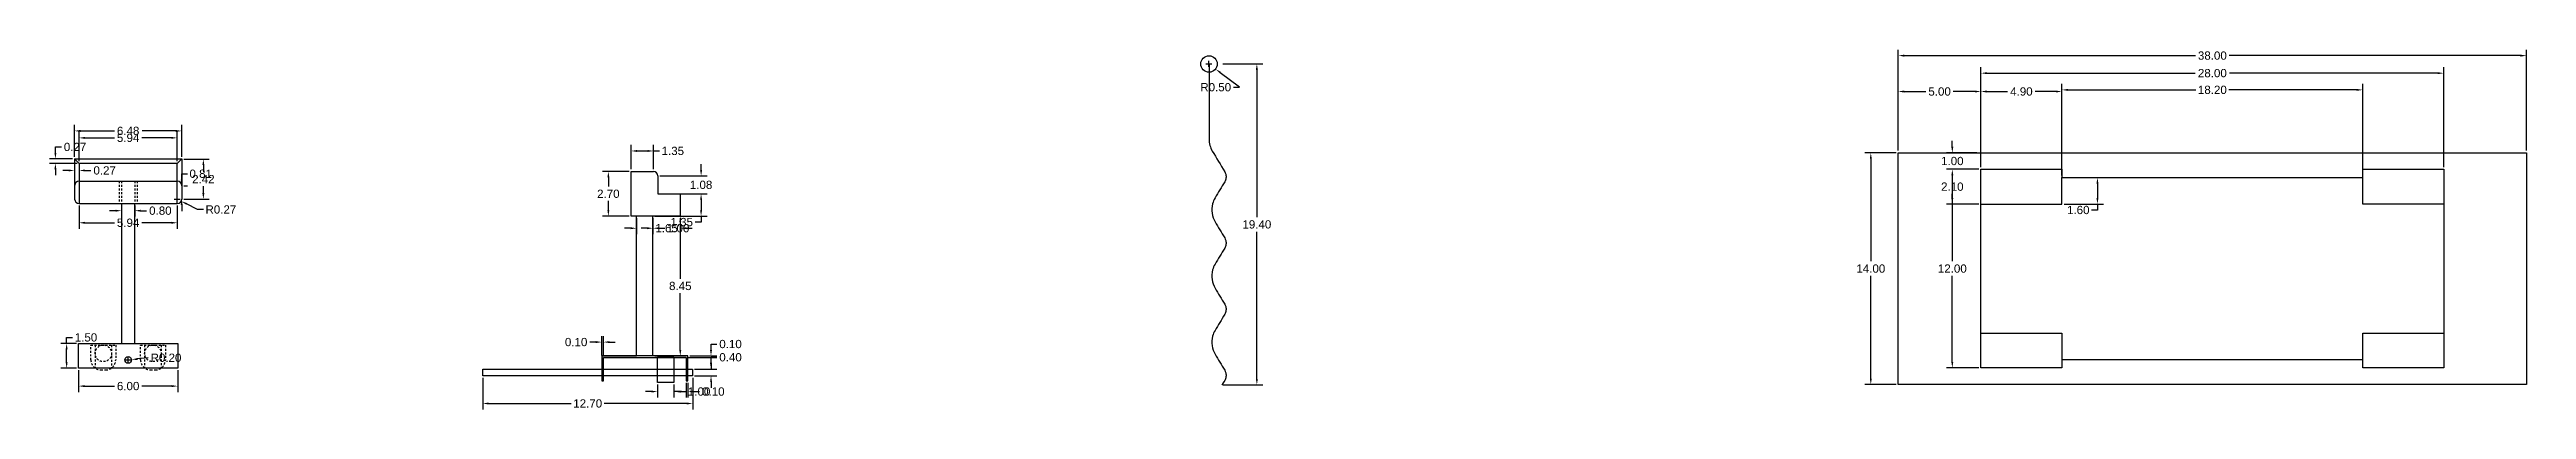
# Model space of a CAD drawing. Header units: centimetres. Extents: x 10 to 640, y 5 to 41.
# Drawn here: x 353.2 to 503.1, y 12 to 33.8 of the extents above; entities that cross this region are included whole.
import ezdxf

# ---------------------------------------------------------------- set-up
doc = ezdxf.new("R2010")
doc.units = ezdxf.units.CM
doc.header["$MEASUREMENT"] = 0
doc.linetypes.add('ACAD_ISO02W100', pattern=[15, 12, -3])
for name, color, linetype in [('BariExtragere', 30, 'Continuous'), ('LiniiAjutatoare', 212, 'Continuous'), ('MarimiSuprafata', 130, 'Continuous'), ('SuportExtragere', 56, 'Continuous'), ('TavaColectoare', 134, 'Continuous')]:
    doc.layers.add(name, color=color, linetype=linetype)
doc.styles.get("Standard").update_dxf_attribs({"font": 'arial.ttf'})
doc.dimstyles.get("Standard").update_dxf_attribs({"dimscale": 2, "dimtxt": 0.25, "dimasz": 0.18, "dimexe": 0.18, "dimexo": 0.0625, "dimgap": 0.09, "dimtad": 0, "dimtih": 1, "dimtoh": 1, "dimzin": 0, "dimdsep": 46, "dimtxsty": 'Standard', "dimcen": 0.09, "dimadec": 0, "dimazin": 0, "dimtfac": 1, "dimtofl": 0, "dimtmove": 0, "dimatfit": 3, "dimfxl": 1, "dimtolj": 1, "dimtzin": 0, "dimarcsym": 0})

msp = doc.modelspace()

# ---------------------------------------------------------------- blocks, each defined once
blk = doc.blocks.new('*D166')
at = {"layer": 'Defpoints', "color": 0, "ltscale": 0.01, "transparency": 16777216}
for p in [(361.22, 28.85), (354.74, 27.16), (361.22, 27.16)]:
    blk.add_point(p, dxfattribs=at)
at = {"layer": 'MarimiSuprafata', "color": 0, "lineweight": -2, "ltscale": 0.01, "transparency": 16777216}
for p, q in [((354.74, 27.29), (354.74, 29.21)), ((355.1, 28.85), (357.15, 28.85)), ((360.86, 28.85), (358.82, 28.85)), ((361.22, 27.29), (361.22, 29.21))]:
    blk.add_line(p, q, dxfattribs=at)
at = {"layer": 'MarimiSuprafata', "color": 0, "ltscale": 0.01, "transparency": 16777216}
for points in [[(355.1, 28.91), (355.1, 28.79), (354.74, 28.85)], [(360.86, 28.91), (360.86, 28.79), (361.22, 28.85)]]:
    blk.add_solid(points, dxfattribs=at)
at = {"layer": 'MarimiSuprafata', "color": 0, "ltscale": 0.01, "transparency": 16777216, "insert": (357.98, 28.85), "char_height": 0.5, "attachment_point": 5}
blk.add_mtext('\\A1;6.48', dxfattribs=at)
blk = doc.blocks.new('*D167')
at = {"layer": 'Defpoints', "color": 0, "ltscale": 0.01, "transparency": 16777216}
for p in [(360.95, 28.43), (355.01, 26.89), (360.95, 26.89)]:
    blk.add_point(p, dxfattribs=at)
at = {"layer": 'MarimiSuprafata', "color": 0, "lineweight": -2, "ltscale": 0.01, "transparency": 16777216}
for p, q in [((355.01, 27.02), (355.01, 28.79)), ((360.95, 27.02), (360.95, 28.79)), ((355.37, 28.43), (357.16, 28.43)), ((360.59, 28.43), (358.81, 28.43))]:
    blk.add_line(p, q, dxfattribs=at)
at = {"layer": 'MarimiSuprafata', "color": 0, "ltscale": 0.01, "transparency": 16777216}
for points in [[(355.37, 28.49), (355.37, 28.37), (355.01, 28.43)], [(360.59, 28.49), (360.59, 28.37), (360.95, 28.43)]]:
    blk.add_solid(points, dxfattribs=at)
at = {"layer": 'MarimiSuprafata', "color": 0, "ltscale": 0.01, "transparency": 16777216, "insert": (357.98, 28.43), "char_height": 0.5, "attachment_point": 5}
blk.add_mtext('\\A1;5.94', dxfattribs=at)
blk = doc.blocks.new('*D168')
at = {"layer": 'Defpoints', "color": 0, "ltscale": 0.01, "transparency": 16777216}
for p in [(361.22, 27.15), (361.22, 24.73), (362.53, 24.73)]:
    blk.add_point(p, dxfattribs=at)
at = {"layer": 'MarimiSuprafata', "color": 0, "lineweight": -2, "ltscale": 0.01, "transparency": 16777216}
for p, q in [((361.34, 27.15), (362.89, 27.15)), ((362.53, 26.79), (362.53, 26.37)), ((362.53, 25.09), (362.53, 25.51)), ((361.35, 24.73), (362.89, 24.73))]:
    blk.add_line(p, q, dxfattribs=at)
at = {"layer": 'MarimiSuprafata', "color": 0, "ltscale": 0.01, "transparency": 16777216}
for points in [[(362.47, 26.79), (362.59, 26.79), (362.53, 27.15)], [(362.47, 25.09), (362.59, 25.09), (362.53, 24.73)]]:
    blk.add_solid(points, dxfattribs=at)
at = {"layer": 'MarimiSuprafata', "color": 0, "ltscale": 0.01, "transparency": 16777216, "insert": (362.53, 25.94), "char_height": 0.5, "attachment_point": 5}
blk.add_mtext('\\A1;2.42', dxfattribs=at)
blk = doc.blocks.new('*D169')
at = {"layer": 'Defpoints', "color": 0, "ltscale": 0.01, "transparency": 16777216}
for p in [(360.95, 24.73), (361.19, 24.61)]:
    blk.add_point(p, dxfattribs=at)
at = {"layer": 'MarimiSuprafata', "color": 0, "lineweight": -2, "ltscale": 0.01, "transparency": 16777216}
for p, q in [((360.77, 24.73), (361.13, 24.73)), ((360.95, 24.55), (360.95, 24.91)), ((362.17, 24.1), (361.51, 24.44)), ((362.53, 24.1), (362.17, 24.1))]:
    blk.add_line(p, q, dxfattribs=at)
at = {"layer": 'MarimiSuprafata', "color": 0, "ltscale": 0.01, "transparency": 16777216}
blk.add_solid([(361.54, 24.49), (361.49, 24.39), (361.19, 24.61)], dxfattribs=at)
at = {"layer": 'MarimiSuprafata', "color": 0, "ltscale": 0.01, "transparency": 16777216, "insert": (363.59, 24.1), "char_height": 0.5, "attachment_point": 5}
blk.add_mtext('\\A1;R0.27', dxfattribs=at)
blk = doc.blocks.new('*D170')
at = {"layer": 'Defpoints', "color": 0, "ltscale": 0.01, "transparency": 16777216}
for p in [(357.58, 24.46), (358.38, 24.46), (358.38, 24.03)]:
    blk.add_point(p, dxfattribs=at)
at = {"layer": 'MarimiSuprafata', "color": 0, "lineweight": -2, "ltscale": 0.01, "transparency": 16777216}
for p, q in [((357.22, 24.03), (356.86, 24.03)), ((357.58, 24.34), (357.58, 23.67)), ((358.38, 24.34), (358.38, 23.67)), ((358.74, 24.03), (359.1, 24.03))]:
    blk.add_line(p, q, dxfattribs=at)
at = {"layer": 'MarimiSuprafata', "color": 0, "ltscale": 0.01, "transparency": 16777216}
for points in [[(357.22, 24.09), (357.22, 23.97), (357.58, 24.03)], [(358.74, 24.09), (358.74, 23.97), (358.38, 24.03)]]:
    blk.add_solid(points, dxfattribs=at)
at = {"layer": 'MarimiSuprafata', "color": 0, "ltscale": 0.01, "transparency": 16777216, "insert": (359.93, 24.03), "char_height": 0.5, "attachment_point": 5}
blk.add_mtext('\\A1;0.80', dxfattribs=at)
blk = doc.blocks.new('*D171')
at = {"layer": 'Defpoints', "color": 0, "ltscale": 0.01, "transparency": 16777216}
for p in [(354.98, 14.51), (360.98, 14.51), (360.98, 13.43)]:
    blk.add_point(p, dxfattribs=at)
at = {"layer": 'MarimiSuprafata', "color": 0, "lineweight": -2, "ltscale": 0.01, "transparency": 16777216}
for p, q in [((354.98, 14.39), (354.98, 13.07)), ((360.98, 14.39), (360.98, 13.07)), ((355.34, 13.43), (357.15, 13.43)), ((360.62, 13.43), (358.81, 13.43))]:
    blk.add_line(p, q, dxfattribs=at)
at = {"layer": 'MarimiSuprafata', "color": 0, "ltscale": 0.01, "transparency": 16777216}
for points in [[(355.34, 13.49), (355.34, 13.37), (354.98, 13.43)], [(360.62, 13.49), (360.62, 13.37), (360.98, 13.43)]]:
    blk.add_solid(points, dxfattribs=at)
at = {"layer": 'MarimiSuprafata', "color": 0, "ltscale": 0.01, "transparency": 16777216, "insert": (357.98, 13.43), "char_height": 0.5, "attachment_point": 5}
blk.add_mtext('\\A1;6.00', dxfattribs=at)
blk = doc.blocks.new('*D172')
at = {"layer": 'Defpoints', "color": 0, "ltscale": 0.01, "transparency": 16777216}
for p in [(354.26, 16.01), (354.98, 16.01), (354.98, 14.51)]:
    blk.add_point(p, dxfattribs=at)
at = {"layer": 'MarimiSuprafata', "color": 0, "lineweight": -2, "ltscale": 0.01, "transparency": 16777216}
for p, q in [((354.86, 16.01), (353.9, 16.01)), ((354.26, 16.01), (354.26, 16.37)), ((354.26, 16.37), (354.62, 16.37)), ((354.26, 14.87), (354.26, 15.65)), ((354.86, 14.51), (353.9, 14.51))]:
    blk.add_line(p, q, dxfattribs=at)
at = {"layer": 'MarimiSuprafata', "color": 0, "ltscale": 0.01, "transparency": 16777216}
for points in [[(354.2, 15.65), (354.32, 15.65), (354.26, 16.01)], [(354.2, 14.87), (354.32, 14.87), (354.26, 14.51)]]:
    blk.add_solid(points, dxfattribs=at)
at = {"layer": 'MarimiSuprafata', "color": 0, "ltscale": 0.01, "transparency": 16777216, "insert": (355.43, 16.37), "char_height": 0.5, "attachment_point": 5}
blk.add_mtext('\\A1;1.50', dxfattribs=at)
blk = doc.blocks.new('*D173')
at = {"layer": 'Defpoints', "color": 0, "ltscale": 0.01, "transparency": 16777216}
for p in [(357.98, 15.01), (358.18, 15.03)]:
    blk.add_point(p, dxfattribs=at)
at = {"layer": 'MarimiSuprafata', "color": 0, "lineweight": -2, "ltscale": 0.01, "transparency": 16777216}
for p, q in [((357.8, 15.01), (358.16, 15.01)), ((357.98, 14.83), (357.98, 15.19)), ((359.2, 15.14), (358.54, 15.07))]:
    blk.add_line(p, q, dxfattribs=at)
at = {"layer": 'MarimiSuprafata', "color": 0, "ltscale": 0.01, "transparency": 16777216}
blk.add_solid([(358.54, 15.13), (358.55, 15.01), (358.18, 15.03)], dxfattribs=at)
at = {"layer": 'MarimiSuprafata', "color": 0, "ltscale": 0.01, "transparency": 16777216, "insert": (360.27, 15.14), "char_height": 0.5, "attachment_point": 5}
blk.add_mtext('\\A1;R0.20', dxfattribs=at)
blk = doc.blocks.new('*D174')
at = {"layer": 'Defpoints', "color": 0, "ltscale": 0.01, "transparency": 16777216}
for p in [(353.58, 27.16), (354.74, 27.16), (355.01, 26.89)]:
    blk.add_point(p, dxfattribs=at)
at = {"layer": 'MarimiSuprafata', "color": 0, "lineweight": -2, "ltscale": 0.01, "transparency": 16777216}
for p, q in [((354.62, 27.16), (353.22, 27.16)), ((353.58, 27.52), (353.58, 27.88)), ((353.58, 27.88), (353.94, 27.88)), ((354.89, 26.89), (353.22, 26.89)), ((353.58, 26.53), (353.58, 26.17))]:
    blk.add_line(p, q, dxfattribs=at)
at = {"layer": 'MarimiSuprafata', "color": 0, "ltscale": 0.01, "transparency": 16777216}
for points in [[(353.52, 27.52), (353.64, 27.52), (353.58, 27.16)], [(353.52, 26.53), (353.64, 26.53), (353.58, 26.89)]]:
    blk.add_solid(points, dxfattribs=at)
at = {"layer": 'MarimiSuprafata', "color": 0, "ltscale": 0.01, "transparency": 16777216, "insert": (354.77, 27.88), "char_height": 0.5, "attachment_point": 5}
blk.add_mtext('\\A1;0.27', dxfattribs=at)
blk = doc.blocks.new('*D175')
at = {"layer": 'Defpoints', "color": 0, "ltscale": 0.01, "transparency": 16777216}
for p in [(354.74, 26.89), (355.01, 26.89), (355.01, 26.46)]:
    blk.add_point(p, dxfattribs=at)
at = {"layer": 'MarimiSuprafata', "color": 0, "lineweight": -2, "ltscale": 0.01, "transparency": 16777216}
for p, q in [((354.38, 26.46), (354.02, 26.46)), ((354.74, 26.77), (354.74, 26.1)), ((355.01, 26.77), (355.01, 26.1)), ((355.37, 26.46), (355.73, 26.46))]:
    blk.add_line(p, q, dxfattribs=at)
at = {"layer": 'MarimiSuprafata', "color": 0, "ltscale": 0.01, "transparency": 16777216}
for points in [[(354.38, 26.52), (354.38, 26.4), (354.74, 26.46)], [(355.37, 26.52), (355.37, 26.4), (355.01, 26.46)]]:
    blk.add_solid(points, dxfattribs=at)
at = {"layer": 'MarimiSuprafata', "color": 0, "ltscale": 0.01, "transparency": 16777216, "insert": (356.56, 26.46), "char_height": 0.5, "attachment_point": 5}
blk.add_mtext('\\A1;0.27', dxfattribs=at)
blk = doc.blocks.new('*D176')
at = {"layer": 'Defpoints', "color": 0, "ltscale": 0.01, "transparency": 16777216}
for p in [(361.22, 25.54), (361.22, 25.54), (361.22, 24.73)]:
    blk.add_point(p, dxfattribs=at)
at = {"layer": 'MarimiSuprafata', "color": 0, "lineweight": -2, "ltscale": 0.01, "transparency": 16777216}
for p, q in [((361.22, 25.9), (361.22, 26.26)), ((361.22, 26.26), (361.58, 26.26)), ((361.35, 25.54), (361.58, 25.54)), ((361.22, 24.37), (361.22, 24.01)), ((361.35, 24.73), (361.58, 24.73))]:
    blk.add_line(p, q, dxfattribs=at)
at = {"layer": 'MarimiSuprafata', "color": 0, "ltscale": 0.01, "transparency": 16777216}
for points in [[(361.16, 25.9), (361.28, 25.9), (361.22, 25.54)], [(361.16, 24.37), (361.28, 24.37), (361.22, 24.73)]]:
    blk.add_solid(points, dxfattribs=at)
at = {"layer": 'MarimiSuprafata', "color": 0, "ltscale": 0.01, "transparency": 16777216, "insert": (362.37, 26.26), "char_height": 0.5, "attachment_point": 5}
blk.add_mtext('\\A1;0.81', dxfattribs=at)
blk = doc.blocks.new('*D178')
at = {"layer": 'Defpoints', "color": 0, "ltscale": 0.01, "transparency": 16777216}
for p in [(355.01, 24.46), (360.95, 24.46), (360.95, 23.3)]:
    blk.add_point(p, dxfattribs=at)
at = {"layer": 'MarimiSuprafata', "color": 0, "lineweight": -2, "ltscale": 0.01, "transparency": 16777216}
for p, q in [((355.01, 24.34), (355.01, 22.94)), ((360.95, 24.34), (360.95, 22.94)), ((355.37, 23.3), (357.16, 23.3)), ((360.59, 23.3), (358.81, 23.3))]:
    blk.add_line(p, q, dxfattribs=at)
at = {"layer": 'MarimiSuprafata', "color": 0, "ltscale": 0.01, "transparency": 16777216}
for points in [[(355.37, 23.36), (355.37, 23.24), (355.01, 23.3)], [(360.59, 23.36), (360.59, 23.24), (360.95, 23.3)]]:
    blk.add_solid(points, dxfattribs=at)
at = {"layer": 'MarimiSuprafata', "color": 0, "ltscale": 0.01, "transparency": 16777216, "insert": (357.98, 23.3), "char_height": 0.5, "attachment_point": 5}
blk.add_mtext('\\A1;5.94', dxfattribs=at)
blk = doc.blocks.new('*D187')
at = {"layer": 'Defpoints', "color": 0, "ltscale": 0.01, "transparency": 16777216}
for p in [(389.76, 27.64), (388.41, 26.4), (389.76, 26.4)]:
    blk.add_point(p, dxfattribs=at)
at = {"layer": 'MarimiSuprafata', "color": 0, "lineweight": -2, "ltscale": 0.01, "transparency": 16777216}
for p, q in [((388.41, 26.53), (388.41, 28)), ((388.77, 27.64), (389.4, 27.64)), ((389.76, 26.53), (389.76, 28)), ((389.76, 27.64), (390.12, 27.64))]:
    blk.add_line(p, q, dxfattribs=at)
at = {"layer": 'MarimiSuprafata', "color": 0, "ltscale": 0.01, "transparency": 16777216}
for points in [[(388.77, 27.7), (388.77, 27.58), (388.41, 27.64)], [(389.4, 27.7), (389.4, 27.58), (389.76, 27.64)]]:
    blk.add_solid(points, dxfattribs=at)
at = {"layer": 'MarimiSuprafata', "color": 0, "ltscale": 0.01, "transparency": 16777216, "insert": (390.93, 27.64), "char_height": 0.5, "attachment_point": 5}
blk.add_mtext('\\A1;1.35', dxfattribs=at)
blk = doc.blocks.new('*D188')
at = {"layer": 'Defpoints', "color": 0, "ltscale": 0.01, "transparency": 16777216}
for p in [(390.03, 26.13), (390.03, 25.05), (392.64, 25.05)]:
    blk.add_point(p, dxfattribs=at)
at = {"layer": 'MarimiSuprafata', "color": 0, "lineweight": -2, "ltscale": 0.01, "transparency": 16777216}
for p, q in [((390.15, 26.13), (393, 26.13)), ((392.64, 26.49), (392.64, 26.85)), ((390.15, 25.05), (393, 25.05)), ((392.64, 24.69), (392.64, 24.33))]:
    blk.add_line(p, q, dxfattribs=at)
at = {"layer": 'MarimiSuprafata', "color": 0, "ltscale": 0.01, "transparency": 16777216}
for points in [[(392.58, 26.49), (392.7, 26.49), (392.64, 26.13)], [(392.58, 24.69), (392.7, 24.69), (392.64, 25.05)]]:
    blk.add_solid(points, dxfattribs=at)
at = {"layer": 'MarimiSuprafata', "color": 0, "ltscale": 0.01, "transparency": 16777216, "insert": (392.64, 25.59), "char_height": 0.5, "attachment_point": 5}
blk.add_mtext('\\A1;1.08', dxfattribs=at)
blk = doc.blocks.new('*D189')
at = {"layer": 'Defpoints', "color": 0, "ltscale": 0.01, "transparency": 16777216}
for p in [(391.38, 25.05), (391.38, 23.7), (392.64, 23.7)]:
    blk.add_point(p, dxfattribs=at)
at = {"layer": 'MarimiSuprafata', "color": 0, "lineweight": -2, "ltscale": 0.01, "transparency": 16777216}
for p, q in [((391.5, 25.05), (393, 25.05)), ((392.64, 24.69), (392.64, 24.06)), ((391.5, 23.7), (393, 23.7)), ((392.64, 23.34), (392.28, 23.34)), ((392.64, 23.7), (392.64, 23.34))]:
    blk.add_line(p, q, dxfattribs=at)
at = {"layer": 'MarimiSuprafata', "color": 0, "ltscale": 0.01, "transparency": 16777216}
for points in [[(392.58, 24.69), (392.7, 24.69), (392.64, 25.05)], [(392.58, 24.06), (392.7, 24.06), (392.64, 23.7)]]:
    blk.add_solid(points, dxfattribs=at)
at = {"layer": 'MarimiSuprafata', "color": 0, "ltscale": 0.01, "transparency": 16777216, "insert": (391.47, 23.34), "char_height": 0.5, "attachment_point": 5}
blk.add_mtext('\\A1;1.35', dxfattribs=at)
blk = doc.blocks.new('*D190')
at = {"layer": 'Defpoints', "color": 0, "ltscale": 0.01, "transparency": 16777216}
for p in [(389.73, 23.7), (391.38, 23.7), (391.38, 22.97)]:
    blk.add_point(p, dxfattribs=at)
at = {"layer": 'MarimiSuprafata', "color": 0, "lineweight": -2, "ltscale": 0.01, "transparency": 16777216}
for p, q in [((389.37, 22.97), (389.01, 22.97)), ((389.73, 23.58), (389.73, 22.61)), ((391.38, 23.58), (391.38, 22.61)), ((391.74, 22.97), (392.1, 22.97))]:
    blk.add_line(p, q, dxfattribs=at)
at = {"layer": 'MarimiSuprafata', "color": 0, "ltscale": 0.01, "transparency": 16777216}
for points in [[(389.37, 23.03), (389.37, 22.91), (389.73, 22.97)], [(391.74, 23.03), (391.74, 22.91), (391.38, 22.97)]]:
    blk.add_solid(points, dxfattribs=at)
at = {"layer": 'MarimiSuprafata', "color": 0, "ltscale": 0.01, "transparency": 16777216, "insert": (390.55, 22.97), "char_height": 0.5, "attachment_point": 5}
blk.add_mtext('\\A1;1.65', dxfattribs=at)
blk = doc.blocks.new('*D191')
at = {"layer": 'Defpoints', "color": 0, "ltscale": 0.01, "transparency": 16777216}
for p in [(388.73, 23.7), (389.73, 23.7), (389.73, 22.97)]:
    blk.add_point(p, dxfattribs=at)
at = {"layer": 'MarimiSuprafata', "color": 0, "lineweight": -2, "ltscale": 0.01, "transparency": 16777216}
for p, q in [((388.37, 22.97), (388.01, 22.97)), ((388.73, 23.58), (388.73, 22.61)), ((389.73, 23.58), (389.73, 22.61)), ((390.09, 22.97), (390.45, 22.97))]:
    blk.add_line(p, q, dxfattribs=at)
at = {"layer": 'MarimiSuprafata', "color": 0, "ltscale": 0.01, "transparency": 16777216}
for points in [[(388.37, 23.03), (388.37, 22.91), (388.73, 22.97)], [(390.09, 23.03), (390.09, 22.91), (389.73, 22.97)]]:
    blk.add_solid(points, dxfattribs=at)
at = {"layer": 'MarimiSuprafata', "color": 0, "ltscale": 0.01, "transparency": 16777216, "insert": (391.25, 22.97), "char_height": 0.5, "attachment_point": 5}
blk.add_mtext('\\A1;1.00', dxfattribs=at)
blk = doc.blocks.new('*D193')
at = {"layer": 'Defpoints', "color": 0, "ltscale": 0.01, "transparency": 16777216}
for p in [(386.63, 16.09), (386.63, 15.15), (386.73, 15.15)]:
    blk.add_point(p, dxfattribs=at)
at = {"layer": 'MarimiSuprafata', "color": 0, "lineweight": -2, "ltscale": 0.01, "transparency": 16777216}
for p, q in [((386.27, 16.09), (385.91, 16.09)), ((386.63, 15.28), (386.63, 16.45)), ((386.73, 15.28), (386.73, 16.45)), ((387.09, 16.09), (387.45, 16.09))]:
    blk.add_line(p, q, dxfattribs=at)
at = {"layer": 'MarimiSuprafata', "color": 0, "ltscale": 0.01, "transparency": 16777216}
for points in [[(386.27, 16.15), (386.27, 16.03), (386.63, 16.09)], [(387.09, 16.15), (387.09, 16.03), (386.73, 16.09)]]:
    blk.add_solid(points, dxfattribs=at)
at = {"layer": 'MarimiSuprafata', "color": 0, "ltscale": 0.01, "transparency": 16777216, "insert": (385.08, 16.09), "char_height": 0.5, "attachment_point": 5}
blk.add_mtext('\\A1;0.10', dxfattribs=at)
blk = doc.blocks.new('*D194')
at = {"layer": 'Defpoints', "color": 0, "ltscale": 0.01, "transparency": 16777216}
for p in [(391.73, 15.15), (391.83, 15.25), (393.24, 15.25)]:
    blk.add_point(p, dxfattribs=at)
at = {"layer": 'MarimiSuprafata', "color": 0, "lineweight": -2, "ltscale": 0.01, "transparency": 16777216}
for p, q in [((391.85, 15.15), (393.6, 15.15)), ((391.95, 15.25), (393.6, 15.25)), ((393.24, 15.61), (393.24, 15.97)), ((393.24, 15.97), (393.6, 15.97)), ((393.24, 14.79), (393.24, 14.43))]:
    blk.add_line(p, q, dxfattribs=at)
at = {"layer": 'MarimiSuprafata', "color": 0, "ltscale": 0.01, "transparency": 16777216}
for points in [[(393.18, 15.61), (393.3, 15.61), (393.24, 15.25)], [(393.18, 14.79), (393.3, 14.79), (393.24, 15.15)]]:
    blk.add_solid(points, dxfattribs=at)
at = {"layer": 'MarimiSuprafata', "color": 0, "ltscale": 0.01, "transparency": 16777216, "insert": (394.42, 15.97), "char_height": 0.5, "attachment_point": 5}
blk.add_mtext('\\A1;0.10', dxfattribs=at)
blk = doc.blocks.new('*D195')
at = {"layer": 'Defpoints', "color": 0, "ltscale": 0.01, "transparency": 16777216}
for p in [(392.13, 14.45), (392.13, 14.05), (393.24, 14.45)]:
    blk.add_point(p, dxfattribs=at)
at = {"layer": 'MarimiSuprafata', "color": 0, "lineweight": -2, "ltscale": 0.01, "transparency": 16777216}
for p, q in [((393.24, 14.81), (393.24, 15.17)), ((393.24, 15.17), (393.6, 15.17)), ((392.25, 14.45), (393.6, 14.45)), ((392.25, 14.05), (393.6, 14.05)), ((393.24, 13.69), (393.24, 13.33))]:
    blk.add_line(p, q, dxfattribs=at)
at = {"layer": 'MarimiSuprafata', "color": 0, "ltscale": 0.01, "transparency": 16777216}
for points in [[(393.18, 14.81), (393.3, 14.81), (393.24, 14.45)], [(393.18, 13.69), (393.3, 13.69), (393.24, 14.05)]]:
    blk.add_solid(points, dxfattribs=at)
at = {"layer": 'MarimiSuprafata', "color": 0, "ltscale": 0.01, "transparency": 16777216, "insert": (394.42, 15.17), "char_height": 0.5, "attachment_point": 5}
blk.add_mtext('\\A1;0.40', dxfattribs=at)
blk = doc.blocks.new('*D196')
at = {"layer": 'Defpoints', "color": 0, "ltscale": 0.01, "transparency": 16777216}
for p in [(379.43, 14.05), (392.13, 14.05), (379.43, 12.38)]:
    blk.add_point(p, dxfattribs=at)
at = {"layer": 'MarimiSuprafata', "color": 0, "lineweight": -2, "ltscale": 0.01, "transparency": 16777216}
for p, q in [((379.43, 13.93), (379.43, 12.02)), ((392.13, 13.93), (392.13, 12.02)), ((379.79, 12.38), (384.78, 12.38)), ((391.77, 12.38), (386.78, 12.38))]:
    blk.add_line(p, q, dxfattribs=at)
at = {"layer": 'MarimiSuprafata', "color": 0, "ltscale": 0.01, "transparency": 16777216}
for points in [[(379.79, 12.44), (379.79, 12.32), (379.43, 12.38)], [(391.77, 12.44), (391.77, 12.32), (392.13, 12.38)]]:
    blk.add_solid(points, dxfattribs=at)
at = {"layer": 'MarimiSuprafata', "color": 0, "ltscale": 0.01, "transparency": 16777216, "insert": (385.78, 12.38), "char_height": 0.5, "attachment_point": 5}
blk.add_mtext('\\A1;12.70', dxfattribs=at)
blk = doc.blocks.new('*D197')
at = {"layer": 'Defpoints', "color": 0, "ltscale": 0.01, "transparency": 16777216}
for p in [(390, 13.66), (391, 13.66), (391, 13.1)]:
    blk.add_point(p, dxfattribs=at)
at = {"layer": 'MarimiSuprafata', "color": 0, "lineweight": -2, "ltscale": 0.01, "transparency": 16777216}
for p, q in [((390, 13.53), (390, 12.74)), ((391, 13.53), (391, 12.74)), ((389.64, 13.1), (389.28, 13.1)), ((391.36, 13.1), (391.72, 13.1))]:
    blk.add_line(p, q, dxfattribs=at)
at = {"layer": 'MarimiSuprafata', "color": 0, "ltscale": 0.01, "transparency": 16777216}
for points in [[(389.64, 13.16), (389.64, 13.04), (390, 13.1)], [(391.36, 13.16), (391.36, 13.04), (391, 13.1)]]:
    blk.add_solid(points, dxfattribs=at)
at = {"layer": 'MarimiSuprafata', "color": 0, "ltscale": 0.01, "transparency": 16777216, "insert": (392.52, 13.1), "char_height": 0.5, "attachment_point": 5}
blk.add_mtext('\\A1;1.00', dxfattribs=at)
blk = doc.blocks.new('*D198')
at = {"layer": 'Defpoints', "color": 0, "ltscale": 0.01, "transparency": 16777216}
for p in [(391.73, 13.75), (391.83, 13.75), (391.83, 13.1)]:
    blk.add_point(p, dxfattribs=at)
at = {"layer": 'MarimiSuprafata', "color": 0, "lineweight": -2, "ltscale": 0.01, "transparency": 16777216}
for p, q in [((391.73, 13.63), (391.73, 12.74)), ((391.83, 13.63), (391.83, 12.74)), ((391.37, 13.1), (391.01, 13.1)), ((392.19, 13.1), (392.55, 13.1))]:
    blk.add_line(p, q, dxfattribs=at)
at = {"layer": 'MarimiSuprafata', "color": 0, "ltscale": 0.01, "transparency": 16777216}
for points in [[(391.37, 13.16), (391.37, 13.04), (391.73, 13.1)], [(392.19, 13.16), (392.19, 13.04), (391.83, 13.1)]]:
    blk.add_solid(points, dxfattribs=at)
at = {"layer": 'MarimiSuprafata', "color": 0, "ltscale": 0.01, "transparency": 16777216, "insert": (393.38, 13.1), "char_height": 0.5, "attachment_point": 5}
blk.add_mtext('\\A1;0.10', dxfattribs=at)
blk = doc.blocks.new('*D199')
at = {"layer": 'Defpoints', "color": 0, "ltscale": 0.01, "transparency": 16777216}
for p in [(389.73, 23.7), (391.38, 23.7), (389.73, 15.25)]:
    blk.add_point(p, dxfattribs=at)
at = {"layer": 'MarimiSuprafata', "color": 0, "lineweight": -2, "ltscale": 0.01, "transparency": 16777216}
for p, q in [((389.85, 23.7), (391.74, 23.7)), ((391.38, 23.34), (391.38, 19.91)), ((391.38, 15.61), (391.38, 19.04)), ((389.85, 15.25), (391.74, 15.25))]:
    blk.add_line(p, q, dxfattribs=at)
at = {"layer": 'MarimiSuprafata', "color": 0, "ltscale": 0.01, "transparency": 16777216}
for points in [[(391.32, 23.34), (391.44, 23.34), (391.38, 23.7)], [(391.32, 15.61), (391.44, 15.61), (391.38, 15.25)]]:
    blk.add_solid(points, dxfattribs=at)
at = {"layer": 'MarimiSuprafata', "color": 0, "ltscale": 0.01, "transparency": 16777216, "insert": (391.38, 19.48), "char_height": 0.5, "attachment_point": 5}
blk.add_mtext('\\A1;8.45', dxfattribs=at)
blk = doc.blocks.new('*D200')
at = {"layer": 'Defpoints', "color": 0, "ltscale": 0.01, "transparency": 16777216}
for p in [(388.41, 26.4), (387.03, 23.7), (388.41, 23.7)]:
    blk.add_point(p, dxfattribs=at)
at = {"layer": 'MarimiSuprafata', "color": 0, "lineweight": -2, "ltscale": 0.01, "transparency": 16777216}
for p, q in [((388.28, 26.4), (386.67, 26.4)), ((387.03, 26.04), (387.03, 25.49)), ((387.03, 24.06), (387.03, 24.62)), ((388.28, 23.7), (386.67, 23.7))]:
    blk.add_line(p, q, dxfattribs=at)
at = {"layer": 'MarimiSuprafata', "color": 0, "ltscale": 0.01, "transparency": 16777216}
for points in [[(386.97, 26.04), (387.09, 26.04), (387.03, 26.4)], [(386.97, 24.06), (387.09, 24.06), (387.03, 23.7)]]:
    blk.add_solid(points, dxfattribs=at)
at = {"layer": 'MarimiSuprafata', "color": 0, "ltscale": 0.01, "transparency": 16777216, "insert": (387.03, 25.05), "char_height": 0.5, "attachment_point": 5}
blk.add_mtext('\\A1;2.70', dxfattribs=at)
blk = doc.blocks.new('*D204')
at = {"layer": 'Defpoints', "color": 0, "ltscale": 0.01, "transparency": 16777216}
for p in [(423.36, 32.9), (423.76, 32.59)]:
    blk.add_point(p, dxfattribs=at)
at = {"layer": 'MarimiSuprafata', "color": 0, "lineweight": -2, "ltscale": 0.01, "transparency": 16777216}
for p, q in [((423.36, 32.72), (423.36, 33.08)), ((423.18, 32.9), (423.54, 32.9)), ((425.2, 31.49), (424.05, 32.37)), ((424.84, 31.49), (425.2, 31.49))]:
    blk.add_line(p, q, dxfattribs=at)
at = {"layer": 'MarimiSuprafata', "color": 0, "ltscale": 0.01, "transparency": 16777216}
blk.add_solid([(424.08, 32.42), (424.01, 32.33), (423.76, 32.59)], dxfattribs=at)
at = {"layer": 'MarimiSuprafata', "color": 0, "ltscale": 0.01, "transparency": 16777216, "insert": (423.77, 31.49), "char_height": 0.5, "attachment_point": 5}
blk.add_mtext('\\A1;R0.50', dxfattribs=at)
blk = doc.blocks.new('*D205')
at = {"layer": 'Defpoints', "color": 0, "ltscale": 0.01, "transparency": 16777216}
for p in [(424.09, 32.9), (424.09, 13.5, -0.01), (426.26, 13.5)]:
    blk.add_point(p, dxfattribs=at)
at = {"layer": 'MarimiSuprafata', "color": 0, "lineweight": -2, "ltscale": 0.01, "transparency": 16777216}
for p, q in [((424.21, 32.9), (426.62, 32.9)), ((426.26, 32.54), (426.26, 23.63)), ((426.26, 13.86), (426.26, 22.76)), ((424.21, 13.5), (426.62, 13.5))]:
    blk.add_line(p, q, dxfattribs=at)
at = {"layer": 'MarimiSuprafata', "color": 0, "ltscale": 0.01, "transparency": 16777216}
for points in [[(426.2, 32.54), (426.32, 32.54), (426.26, 32.9)], [(426.2, 13.86), (426.32, 13.86), (426.26, 13.5)]]:
    blk.add_solid(points, dxfattribs=at)
at = {"layer": 'MarimiSuprafata', "color": 0, "ltscale": 0.01, "transparency": 16777216, "insert": (426.26, 23.2), "char_height": 0.5, "attachment_point": 5}
blk.add_mtext('\\A1;19.40', dxfattribs=at)
blk = doc.blocks.new('*D216')
at = {"layer": 'Defpoints', "color": 0, "ltscale": 0.01, "transparency": 16777216}
for p in [(474.96, 26.03), (474.96, 24.43, -12.98), (477.11, 24.43)]:
    blk.add_point(p, dxfattribs=at)
at = {"layer": 'MarimiSuprafata', "color": 0, "lineweight": -2, "ltscale": 0.01, "transparency": 16777216}
for p, q in [((475.09, 26.03), (477.47, 26.03)), ((477.11, 25.67), (477.11, 24.79)), ((475.09, 24.43), (477.47, 24.43)), ((477.11, 24.07), (476.75, 24.07)), ((477.11, 24.43), (477.11, 24.07))]:
    blk.add_line(p, q, dxfattribs=at)
at = {"layer": 'MarimiSuprafata', "color": 0, "ltscale": 0.01, "transparency": 16777216}
for points in [[(477.05, 25.67), (477.17, 25.67), (477.11, 26.03)], [(477.05, 24.79), (477.17, 24.79), (477.11, 24.43)]]:
    blk.add_solid(points, dxfattribs=at)
at = {"layer": 'MarimiSuprafata', "color": 0, "ltscale": 0.01, "transparency": 16777216, "insert": (475.95, 24.07), "char_height": 0.5, "attachment_point": 5}
blk.add_mtext('\\A1;1.60', dxfattribs=at)
blk = doc.blocks.new('*D217')
at = {"layer": 'Defpoints', "color": 0, "ltscale": 0.01, "transparency": 16777216}
for p in [(468.33, 27.53), (469.94, 27.53, -13.48), (469.94, 26.53)]:
    blk.add_point(p, dxfattribs=at)
at = {"layer": 'MarimiSuprafata', "color": 0, "lineweight": -2, "ltscale": 0.01, "transparency": 16777216}
for p, q in [((469.81, 27.53), (467.97, 27.53)), ((468.33, 27.89), (468.33, 28.25)), ((469.81, 26.53), (467.97, 26.53)), ((468.33, 26.17), (468.33, 25.81))]:
    blk.add_line(p, q, dxfattribs=at)
at = {"layer": 'MarimiSuprafata', "color": 0, "ltscale": 0.01, "transparency": 16777216}
for points in [[(468.27, 27.89), (468.39, 27.89), (468.33, 27.53)], [(468.27, 26.17), (468.39, 26.17), (468.33, 26.53)]]:
    blk.add_solid(points, dxfattribs=at)
at = {"layer": 'MarimiSuprafata', "color": 0, "ltscale": 0.01, "transparency": 16777216, "insert": (468.33, 27.03), "char_height": 0.5, "attachment_point": 5}
blk.add_mtext('\\A1;1.00', dxfattribs=at)
blk = doc.blocks.new('*D218')
at = {"layer": 'Defpoints', "color": 0, "ltscale": 0.01, "transparency": 16777216}
for p in [(465.06, 31.23), (465.06, 27.53, -13.48), (470.06, 26.66)]:
    blk.add_point(p, dxfattribs=at)
at = {"layer": 'MarimiSuprafata', "color": 0, "lineweight": -2, "ltscale": 0.01, "transparency": 16777216}
for p, q in [((465.06, 27.66), (465.06, 31.59)), ((470.06, 26.78), (470.06, 31.59)), ((465.42, 31.23), (466.73, 31.23)), ((469.7, 31.23), (468.39, 31.23))]:
    blk.add_line(p, q, dxfattribs=at)
at = {"layer": 'MarimiSuprafata', "color": 0, "ltscale": 0.01, "transparency": 16777216}
for points in [[(465.42, 31.29), (465.42, 31.17), (465.06, 31.23)], [(469.7, 31.29), (469.7, 31.17), (470.06, 31.23)]]:
    blk.add_solid(points, dxfattribs=at)
at = {"layer": 'MarimiSuprafata', "color": 0, "ltscale": 0.01, "transparency": 16777216, "insert": (467.56, 31.23), "char_height": 0.5, "attachment_point": 5}
blk.add_mtext('\\A1;5.00', dxfattribs=at)
blk = doc.blocks.new('*D219')
at = {"layer": 'Defpoints', "color": 0, "ltscale": 0.01, "transparency": 16777216}
for p in [(469.94, 26.53), (468.33, 14.53), (470.06, 14.53, -13.48)]:
    blk.add_point(p, dxfattribs=at)
at = {"layer": 'MarimiSuprafata', "color": 0, "lineweight": -2, "ltscale": 0.01, "transparency": 16777216}
for p, q in [((469.81, 26.53), (467.97, 26.53)), ((468.33, 26.17), (468.33, 20.97)), ((468.33, 14.89), (468.33, 20.1)), ((469.94, 14.53), (467.97, 14.53))]:
    blk.add_line(p, q, dxfattribs=at)
at = {"layer": 'MarimiSuprafata', "color": 0, "ltscale": 0.01, "transparency": 16777216}
for points in [[(468.27, 26.17), (468.39, 26.17), (468.33, 26.53)], [(468.27, 14.89), (468.39, 14.89), (468.33, 14.53)]]:
    blk.add_solid(points, dxfattribs=at)
at = {"layer": 'MarimiSuprafata', "color": 0, "ltscale": 0.01, "transparency": 16777216, "insert": (468.33, 20.53), "char_height": 0.5, "attachment_point": 5}
blk.add_mtext('\\A1;12.00', dxfattribs=at)
blk = doc.blocks.new('*D220')
at = {"layer": 'Defpoints', "color": 0, "ltscale": 0.01, "transparency": 16777216}
for p in [(465.06, 27.53, -13.48), (463.4, 13.53), (465.06, 13.53, -13.48)]:
    blk.add_point(p, dxfattribs=at)
at = {"layer": 'MarimiSuprafata', "color": 0, "lineweight": -2, "ltscale": 0.01, "transparency": 16777216}
for p, q in [((464.94, 27.53), (463.04, 27.53)), ((463.4, 27.17), (463.4, 20.97)), ((463.4, 13.89), (463.4, 20.1)), ((464.94, 13.53), (463.04, 13.53))]:
    blk.add_line(p, q, dxfattribs=at)
at = {"layer": 'MarimiSuprafata', "color": 0, "ltscale": 0.01, "transparency": 16777216}
for points in [[(463.34, 27.17), (463.46, 27.17), (463.4, 27.53)], [(463.34, 13.89), (463.46, 13.89), (463.4, 13.53)]]:
    blk.add_solid(points, dxfattribs=at)
at = {"layer": 'MarimiSuprafata', "color": 0, "ltscale": 0.01, "transparency": 16777216, "insert": (463.4, 20.53), "char_height": 0.5, "attachment_point": 5}
blk.add_mtext('\\A1;14.00', dxfattribs=at)
blk = doc.blocks.new('*D221')
at = {"layer": 'Defpoints', "color": 0, "ltscale": 0.01, "transparency": 16777216}
for p in [(470.06, 26.53, -13.73), (468.33, 24.43), (470.06, 24.43, -12.98)]:
    blk.add_point(p, dxfattribs=at)
at = {"layer": 'MarimiSuprafata', "color": 0, "lineweight": -2, "ltscale": 0.01, "transparency": 16777216}
for p, q in [((469.94, 26.53), (467.97, 26.53)), ((468.33, 26.17), (468.33, 25.92)), ((469.94, 24.43), (467.97, 24.43)), ((468.33, 24.79), (468.33, 25.05))]:
    blk.add_line(p, q, dxfattribs=at)
at = {"layer": 'MarimiSuprafata', "color": 0, "ltscale": 0.01, "transparency": 16777216}
for points in [[(468.27, 26.17), (468.39, 26.17), (468.33, 26.53)], [(468.27, 24.79), (468.39, 24.79), (468.33, 24.43)]]:
    blk.add_solid(points, dxfattribs=at)
at = {"layer": 'MarimiSuprafata', "color": 0, "ltscale": 0.01, "transparency": 16777216, "insert": (468.33, 25.48), "char_height": 0.5, "attachment_point": 5}
blk.add_mtext('\\A1;2.10', dxfattribs=at)
blk = doc.blocks.new('*D222')
at = {"layer": 'Defpoints', "color": 0, "ltscale": 0.01, "transparency": 16777216}
for p in [(493.16, 31.33), (474.96, 26.03, -12.98), (493.16, 26.03, -12.98)]:
    blk.add_point(p, dxfattribs=at)
at = {"layer": 'MarimiSuprafata', "color": 0, "lineweight": -2, "ltscale": 0.01, "transparency": 16777216}
for p, q in [((474.96, 26.16), (474.96, 31.69)), ((493.16, 26.16), (493.16, 31.69)), ((475.32, 31.33), (483.06, 31.33)), ((492.8, 31.33), (485.06, 31.33))]:
    blk.add_line(p, q, dxfattribs=at)
at = {"layer": 'MarimiSuprafata', "color": 0, "ltscale": 0.01, "transparency": 16777216}
for points in [[(475.32, 31.39), (475.32, 31.27), (474.96, 31.33)], [(492.8, 31.39), (492.8, 31.27), (493.16, 31.33)]]:
    blk.add_solid(points, dxfattribs=at)
at = {"layer": 'MarimiSuprafata', "color": 0, "ltscale": 0.01, "transparency": 16777216, "insert": (484.06, 31.33), "char_height": 0.5, "attachment_point": 5}
blk.add_mtext('\\A1;18.20', dxfattribs=at)
blk = doc.blocks.new('*D223')
at = {"layer": 'Defpoints', "color": 0, "ltscale": 0.01, "transparency": 16777216}
for p in [(474.96, 31.23), (470.06, 26.66), (474.96, 26.53, -12.98)]:
    blk.add_point(p, dxfattribs=at)
at = {"layer": 'MarimiSuprafata', "color": 0, "lineweight": -2, "ltscale": 0.01, "transparency": 16777216}
for p, q in [((470.06, 26.78), (470.06, 31.59)), ((474.96, 26.66), (474.96, 31.59)), ((470.42, 31.23), (471.67, 31.23)), ((474.6, 31.23), (473.35, 31.23))]:
    blk.add_line(p, q, dxfattribs=at)
at = {"layer": 'MarimiSuprafata', "color": 0, "ltscale": 0.01, "transparency": 16777216}
for points in [[(470.42, 31.29), (470.42, 31.17), (470.06, 31.23)], [(474.6, 31.29), (474.6, 31.17), (474.96, 31.23)]]:
    blk.add_solid(points, dxfattribs=at)
at = {"layer": 'MarimiSuprafata', "color": 0, "ltscale": 0.01, "transparency": 16777216, "insert": (472.51, 31.23), "char_height": 0.5, "attachment_point": 5}
blk.add_mtext('\\A1;4.90', dxfattribs=at)
blk = doc.blocks.new('*D224')
at = {"layer": 'Defpoints', "color": 0, "ltscale": 0.01, "transparency": 16777216}
for p in [(498.06, 32.34), (470.06, 26.53, -13.73), (498.06, 26.53, -13.48)]:
    blk.add_point(p, dxfattribs=at)
at = {"layer": 'MarimiSuprafata', "color": 0, "lineweight": -2, "ltscale": 0.01, "transparency": 16777216}
for p, q in [((470.06, 26.66), (470.06, 32.7)), ((470.42, 32.34), (483.03, 32.34)), ((497.7, 32.34), (485.09, 32.34)), ((498.06, 26.66), (498.06, 32.7))]:
    blk.add_line(p, q, dxfattribs=at)
at = {"layer": 'MarimiSuprafata', "color": 0, "ltscale": 0.01, "transparency": 16777216}
for points in [[(470.42, 32.4), (470.42, 32.28), (470.06, 32.34)], [(497.7, 32.4), (497.7, 32.28), (498.06, 32.34)]]:
    blk.add_solid(points, dxfattribs=at)
at = {"layer": 'MarimiSuprafata', "color": 0, "ltscale": 0.01, "transparency": 16777216, "insert": (484.06, 32.34), "char_height": 0.5, "attachment_point": 5}
blk.add_mtext('\\A1;28.00', dxfattribs=at)
blk = doc.blocks.new('*D225')
at = {"layer": 'Defpoints', "color": 0, "ltscale": 0.01, "transparency": 16777216}
for p in [(503.06, 33.4), (465.06, 27.53, -13.48), (503.06, 27.53, -13.48)]:
    blk.add_point(p, dxfattribs=at)
at = {"layer": 'MarimiSuprafata', "color": 0, "lineweight": -2, "ltscale": 0.01, "transparency": 16777216}
for p, q in [((465.06, 27.66), (465.06, 33.76)), ((465.42, 33.4), (483.04, 33.4)), ((502.7, 33.4), (485.08, 33.4)), ((503.06, 27.66), (503.06, 33.76))]:
    blk.add_line(p, q, dxfattribs=at)
at = {"layer": 'MarimiSuprafata', "color": 0, "ltscale": 0.01, "transparency": 16777216}
for points in [[(465.42, 33.46), (465.42, 33.34), (465.06, 33.4)], [(502.7, 33.46), (502.7, 33.34), (503.06, 33.4)]]:
    blk.add_solid(points, dxfattribs=at)
at = {"layer": 'MarimiSuprafata', "color": 0, "ltscale": 0.01, "transparency": 16777216, "insert": (484.06, 33.4), "char_height": 0.5, "attachment_point": 5}
blk.add_mtext('\\A1;38.00', dxfattribs=at)

# ---------------------------------------------------------------- dimensions: what is measured, and where the dimension line sits
at = {"layer": 'MarimiSuprafata', "ltscale": 0.01}
for center, mpoint, picture, middle in [((423.365, 32.896), (423.762, 32.592), '*D204', (423.773, 31.491)), ((360.955, 24.73), (361.194, 24.606), '*D169', (363.594, 24.101)), ((357.985, 15.01), (358.183, 15.031), '*D173', (359.201, 15.139))]:
    dim = msp.add_radius_dim(center=center, mpoint=mpoint, dimstyle='Standard', dxfattribs=at)
    dim.commit()
    dim.dimension.update_dxf_attribs({"geometry": picture, "text_midpoint": middle, "dimtype": 164})
for base, p1, p2, picture, middle in [((503.062, 33.405), (465.062, 27.533, -13.479), (503.062, 27.533, -13.479), '*D225', (484.062, 33.405)), ((465.062, 31.232), (470.062, 26.658), (465.062, 27.533, -13.479), '*D218', (467.562, 31.232)), ((498.062, 32.337), (470.062, 26.533, -13.729), (498.062, 26.533, -13.479), '*D224', (484.062, 32.337)), ((474.962, 31.232), (470.062, 26.658), (474.962, 26.533, -12.979), '*D223', (472.512, 31.232)), ((493.162, 31.329), (474.962, 26.033, -12.979), (493.162, 26.033, -12.979), '*D222', (484.062, 31.329)), ((361.225, 28.848), (354.745, 27.16), (361.225, 27.16), '*D166', (357.985, 28.848)), ((360.955, 28.428), (355.015, 26.89), (360.955, 26.89), '*D167', (357.985, 28.428)), ((389.758, 27.636), (388.408, 26.402), (389.758, 26.402), '*D187', (390.926, 27.636)), ((355.015, 26.458), (354.745, 26.89), (355.015, 26.89), '*D175', (356.564, 26.458)), ((360.955, 23.301), (355.015, 24.46), (360.955, 24.46), '*D178', (357.985, 23.301)), ((358.385, 24.031), (357.585, 24.46), (358.385, 24.46), '*D170', (359.933, 24.031)), ((389.728, 22.973), (388.728, 23.702), (389.728, 23.702), '*D191', (391.253, 22.973)), ((391.378, 22.973), (389.728, 23.702), (391.378, 23.702), '*D190', (390.553, 22.973)), ((386.628, 16.091), (386.728, 15.152), (386.628, 15.152), '*D193', (385.08, 16.091)), ((360.985, 13.43), (354.985, 14.51), (360.985, 14.51), '*D171', (357.985, 13.43)), ((379.428, 12.383), (392.128, 14.052), (379.428, 14.052), '*D196', (385.778, 12.383)), ((390.999, 13.096), (389.999, 13.655), (390.999, 13.655), '*D197', (392.524, 13.096)), ((391.828, 13.096), (391.728, 13.752), (391.828, 13.752), '*D198', (393.377, 13.096))]:
    dim = msp.add_linear_dim(base=base, p1=p1, p2=p2, dimstyle='Standard', dxfattribs=at)
    dim.commit()
    dim.dimension.update_dxf_attribs({"geometry": picture, "text_midpoint": middle})
for base, p1, p2, picture, middle in [((426.264, 13.497), (424.088, 32.896), (424.088, 13.497, -0.009), '*D205', (426.264, 23.196)), ((353.585, 27.16), (355.015, 26.89), (354.745, 27.16), '*D174', (354.774, 27.88)), ((362.529, 24.73), (361.218, 27.154), (361.225, 24.73), '*D168', (362.529, 25.942)), ((463.402, 13.533), (465.062, 27.533, -13.479), (465.062, 13.533, -13.479), '*D220', (463.402, 20.533)), ((468.328, 27.533), (469.937, 26.533), (469.937, 27.533, -13.479), '*D217', (468.328, 27.033)), ((361.225, 25.54), (361.225, 24.73), (361.225, 25.54), '*D176', (362.366, 26.26)), ((387.026, 23.702), (388.408, 26.402), (388.408, 23.702), '*D200', (387.026, 25.052)), ((392.635, 25.052), (390.028, 26.132), (390.028, 25.052), '*D188', (392.635, 25.592)), ((468.328, 14.533), (469.937, 26.533), (470.062, 14.533, -13.479), '*D219', (468.328, 20.533)), ((468.328, 24.433), (470.062, 26.533, -13.729), (470.062, 24.433, -12.979), '*D221', (468.328, 25.483)), ((477.111, 24.433), (474.962, 26.033), (474.962, 24.433, -12.979), '*D216', (475.946, 24.073)), ((392.635, 23.702), (391.378, 25.052), (391.378, 23.702), '*D189', (391.468, 23.342)), ((391.378, 23.702), (389.728, 15.252), (389.728, 23.702), '*D199', (391.378, 19.477)), ((354.263, 16.01), (354.985, 14.51), (354.985, 16.01), '*D172', (355.428, 16.37)), ((393.235, 15.252), (391.728, 15.152), (391.828, 15.252), '*D194', (394.424, 15.972)), ((393.235, 14.452), (392.128, 14.052), (392.128, 14.452), '*D195', (394.424, 15.172))]:
    dim = msp.add_linear_dim(base=base, p1=p1, p2=p2, angle=90, dimstyle='Standard', dxfattribs=at)
    dim.commit()
    dim.dimension.update_dxf_attribs({"geometry": picture, "text_midpoint": middle})

# ---------------------------------------------------------------- linework, layer by layer
at = {"layer": 'BariExtragere', "ltscale": 0.01}
msp.add_circle((423.365, 32.896), 0.5, dxfattribs=at)
at = {"layer": 'BariExtragere', "linetype": 'ByBlock'}
for points in [[(423.365, 32.896), (423.365, 32.701), (423.365, 32.507), (423.365, 32.313)], [(423.564, 27.634), (423.814, 27.218), (424.063, 26.802), (424.313, 26.386)], [(424.313, 25.768), (424.119, 25.445), (423.925, 25.121), (423.73, 24.797)], [(423.73, 23.357), (423.925, 23.033), (424.119, 22.709), (424.313, 22.386)], [(424.313, 21.768), (424.119, 21.445), (423.925, 21.121), (423.73, 20.797)]]:
    msp.add_open_spline(points, degree=3, dxfattribs=at)
for points, knots in [([(423.365, 32.313), (423.365, 30.993), (423.365, 29.674), (423.365, 28.354), (423.365, 28.228), (423.382, 28.099), (423.417, 27.976), (423.451, 27.855), (423.501, 27.739), (423.564, 27.634)], [2.2081834, 2.2081834, 2.2081834, 2.2081834, 3, 3, 3, 3.2735102, 3.2735102, 3.2735102, 3.5404195, 3.5404195, 3.5404195, 3.5404195]), ([(424.313, 26.386), (424.34, 26.34), (424.362, 26.29), (424.377, 26.236), (424.399, 26.157), (424.404, 26.071), (424.392, 25.989), (424.38, 25.909), (424.352, 25.833), (424.313, 25.768)], [4.5404195, 4.5404195, 4.5404195, 4.5404195, 4.8172705, 4.8172705, 4.8172705, 5.2241746, 5.2241746, 5.2241746, 5.6212585, 5.6212585, 5.6212585, 5.6212585]), ([(423.73, 24.797), (423.667, 24.692), (423.616, 24.574), (423.581, 24.448), (423.53, 24.264), (423.518, 24.064), (423.546, 23.872), (423.573, 23.685), (423.64, 23.508), (423.73, 23.357)], [6.6212585, 6.6212585, 6.6212585, 6.6212585, 6.8981095, 6.8981095, 6.8981095, 7.3050136, 7.3050136, 7.3050136, 7.7020975, 7.7020975, 7.7020975, 7.7020975]), ([(424.313, 22.386), (424.34, 22.34), (424.362, 22.29), (424.377, 22.236), (424.399, 22.157), (424.404, 22.071), (424.392, 21.989), (424.38, 21.909), (424.352, 21.833), (424.313, 21.768)], [8.7020975, 8.7020975, 8.7020975, 8.7020975, 8.9789485, 8.9789485, 8.9789485, 9.3858526, 9.3858526, 9.3858526, 9.7829365, 9.7829365, 9.7829365, 9.7829365]), ([(423.73, 20.797), (423.667, 20.692), (423.616, 20.574), (423.581, 20.448), (423.53, 20.264), (423.518, 20.064), (423.546, 19.872), (423.573, 19.685), (423.64, 19.508), (423.73, 19.357)], [10.7829365, 10.7829365, 10.7829365, 10.7829365, 11.0597875, 11.0597875, 11.0597875, 11.4666916, 11.4666916, 11.4666916, 11.8637755, 11.8637755, 11.8637755, 11.8637755]), ([(423.73, 19.357), (423.925, 19.033), (424.119, 18.709), (424.313, 18.386), (424.34, 18.34), (424.362, 18.29), (424.377, 18.236), (424.399, 18.157), (424.404, 18.071), (424.392, 17.989), (424.38, 17.909), (424.352, 17.833), (424.313, 17.768), (424.119, 17.445), (423.925, 17.121), (423.73, 16.797), (423.667, 16.692), (423.616, 16.574), (423.581, 16.448), (423.53, 16.264), (423.518, 16.064), (423.546, 15.872), (423.573, 15.685), (423.64, 15.508), (423.73, 15.357), (423.925, 15.033), (424.119, 14.709), (424.313, 14.386), (424.34, 14.34), (424.362, 14.29), (424.377, 14.236), (424.399, 14.157), (424.404, 14.071), (424.392, 13.989), (424.38, 13.909), (424.352, 13.833), (424.313, 13.768), (424.257, 13.675), (424.201, 13.581), (424.145, 13.488)], [11.8637755, 11.8637755, 11.8637755, 11.8637755, 12.8637755, 12.8637755, 12.8637755, 13.1406265, 13.1406265, 13.1406265, 13.5475306, 13.5475306, 13.5475306, 13.9446145, 13.9446145, 13.9446145, 14.9446145, 14.9446145, 14.9446145, 15.2214655, 15.2214655, 15.2214655, 15.6283696, 15.6283696, 15.6283696, 16.0254535, 16.0254535, 16.0254535, 17.0254535, 17.0254535, 17.0254535, 17.3023045, 17.3023045, 17.3023045, 17.7092086, 17.7092086, 17.7092086, 18.1062925, 18.1062925, 18.1062925, 18.4541628, 18.4541628, 18.4541628, 18.4541628])]:
    msp.add_open_spline(points, degree=3, knots=knots, dxfattribs=at)
at = {"layer": 'LiniiAjutatoare', "linetype": 'ACAD_ISO02W100', "ltscale": 0.01}
for p, q in [((357.445, 25.81), (357.445, 24.46)), ((357.585, 25.81), (357.585, 24.46)), ((358.385, 25.81), (358.385, 24.46)), ((358.525, 25.81), (358.525, 24.46)), ((355.728, 15.01), (355.725, 15.91)), ((355.728, 15.91), (357.228, 15.91)), ((355.978, 15.91), (355.978, 14.523)), ((356.978, 15.895), (356.978, 14.508)), ((357.228, 15.91), (357.228, 15.01)), ((358.731, 15.01), (358.729, 15.91)), ((358.731, 15.91), (360.231, 15.91)), ((358.979, 15.91), (358.979, 14.523)), ((359.979, 15.91), (359.979, 14.523)), ((360.231, 15.91), (360.231, 15.01)), ((356.328, 14.41), (356.628, 14.41)), ((359.331, 14.41), (359.631, 14.41))]:
    msp.add_line(p, q, dxfattribs=at)
for centre in [(356.478, 15.407), (359.479, 15.407)]:
    msp.add_circle(centre, 0.5, dxfattribs=at)
for centre, start, end in [((356.328, 15.01), 180, 270), ((356.628, 15.01), 270, 360), ((359.331, 15.01), 180, 270), ((359.631, 15.01), 270, 360)]:
    msp.add_arc(centre, 0.6, start, end, dxfattribs=at)
at = {"layer": 'SuportExtragere', "ltscale": 0.01}
for p, q in [((423.365, 32.896), (423.365, 28.363, -0.009)), ((388.408, 23.702), (388.408, 26.402)), ((388.408, 26.402), (389.758, 26.402)), ((390.028, 26.132), (390.028, 25.052)), ((390.028, 25.052), (391.378, 25.052)), ((391.378, 25.052), (391.378, 23.702)), ((391.378, 23.702), (388.408, 23.702)), ((388.728, 15.252), (388.728, 23.702)), ((389.728, 15.252), (389.728, 23.702)), ((386.628, 15.252), (386.628, 13.752)), ((388.728, 15.252), (386.628, 15.252)), ((386.628, 15.252), (388.728, 15.252)), ((386.728, 15.152), (391.728, 15.152)), ((386.728, 13.752), (386.728, 15.152)), ((389.728, 15.252), (388.728, 15.252)), ((391.828, 15.252), (389.728, 15.252)), ((389.999, 13.655), (389.999, 15.152)), ((390.999, 15.152), (389.999, 15.152)), ((390.999, 15.152), (390.999, 13.655)), ((391.728, 15.152), (391.728, 13.752)), ((391.828, 13.752), (391.828, 15.252)), ((379.428, 14.052), (379.428, 14.452)), ((379.428, 14.452), (392.128, 14.452)), ((392.128, 14.052), (379.428, 14.052)), ((386.628, 13.752), (386.728, 13.752)), ((390.999, 13.655), (389.999, 13.655)), ((391.728, 13.752), (391.828, 13.752)), ((392.128, 14.452), (392.128, 14.052))]:
    msp.add_line(p, q, dxfattribs=at)
at = {"layer": 'SuportExtragere', "linetype": 'ByBlock', "ltscale": 0.01}
for p, q in [((355.015, 26.89), (354.745, 27.16)), ((354.745, 27.16), (354.745, 24.73)), ((354.745, 27.16), (361.218, 27.154)), ((360.955, 26.89), (361.225, 27.16)), ((361.218, 27.154), (361.225, 24.73)), ((355.015, 26.89), (355.015, 24.46)), ((360.955, 26.89), (355.015, 26.89)), ((355.015, 25.81), (360.955, 25.81)), ((360.955, 24.46), (360.955, 26.89)), ((355.015, 24.46), (360.955, 24.46)), ((357.585, 24.46), (357.585, 16.01)), ((358.385, 16.01), (358.385, 24.46)), ((354.985, 14.51), (354.985, 16.01)), ((354.985, 16.01), (360.985, 16.01)), ((360.985, 16.01), (360.985, 14.51)), ((360.985, 14.51), (354.985, 14.51))]:
    msp.add_line(p, q, dxfattribs=at)
at = {"layer": 'SuportExtragere', "ltscale": 0.01}
msp.add_circle((357.985, 15.01), 0.2, dxfattribs=at)
at = {"layer": 'SuportExtragere', "linetype": 'ByBlock', "ltscale": 0.01}
for centre, start, end in [((355.015, 25.54), 90, 180), ((360.955, 25.54), 0, 90), ((355.015, 24.73), 180, 270), ((360.955, 24.73), 270, 0)]:
    msp.add_arc(centre, 0.27, start, end, dxfattribs=at)
at = {"layer": 'SuportExtragere', "ltscale": 0.01}
msp.add_arc((389.758, 26.132), 0.27, 0, 90, dxfattribs=at)
at = {"layer": 'TavaColectoare', "ltscale": 0.01}
for p, q in [((465.062, 13.533), (465.062, 27.533)), ((465.062, 27.533), (503.062, 27.533)), ((503.062, 27.533), (503.062, 13.533)), ((470.062, 14.533), (470.062, 26.533)), ((470.062, 26.533), (474.962, 26.533)), ((474.962, 26.533), (474.962, 26.033)), ((474.962, 24.433), (474.962, 26.033)), ((474.962, 26.033), (493.162, 26.033)), ((493.162, 26.533), (498.062, 26.533)), ((493.162, 26.033), (493.162, 26.533)), ((493.162, 24.433), (493.162, 26.033)), ((498.062, 26.533), (498.062, 24.433)), ((470.062, 24.433), (474.962, 24.433)), ((498.062, 24.433), (493.162, 24.433)), ((498.062, 24.433), (498.062, 14.533)), ((470.062, 16.633), (474.962, 16.633)), ((474.962, 16.633), (474.962, 14.533)), ((493.162, 16.633), (498.062, 16.627)), ((493.162, 14.533), (493.162, 16.633)), ((474.962, 15.033), (493.162, 15.033)), ((503.062, 13.533), (465.062, 13.533)), ((474.962, 14.533), (470.062, 14.533)), ((498.062, 14.533), (493.162, 14.533))]:
    msp.add_line(p, q, dxfattribs=at)

msp.set_redraw_order([(e.dxf.handle, doc.entitydb.next_handle()) for e in msp.query("TEXT MTEXT ATTDEF DIMENSION ARC_DIMENSION")])  # texts and dimensions are drawn at this point

doc.saveas('drawing.dxf')
